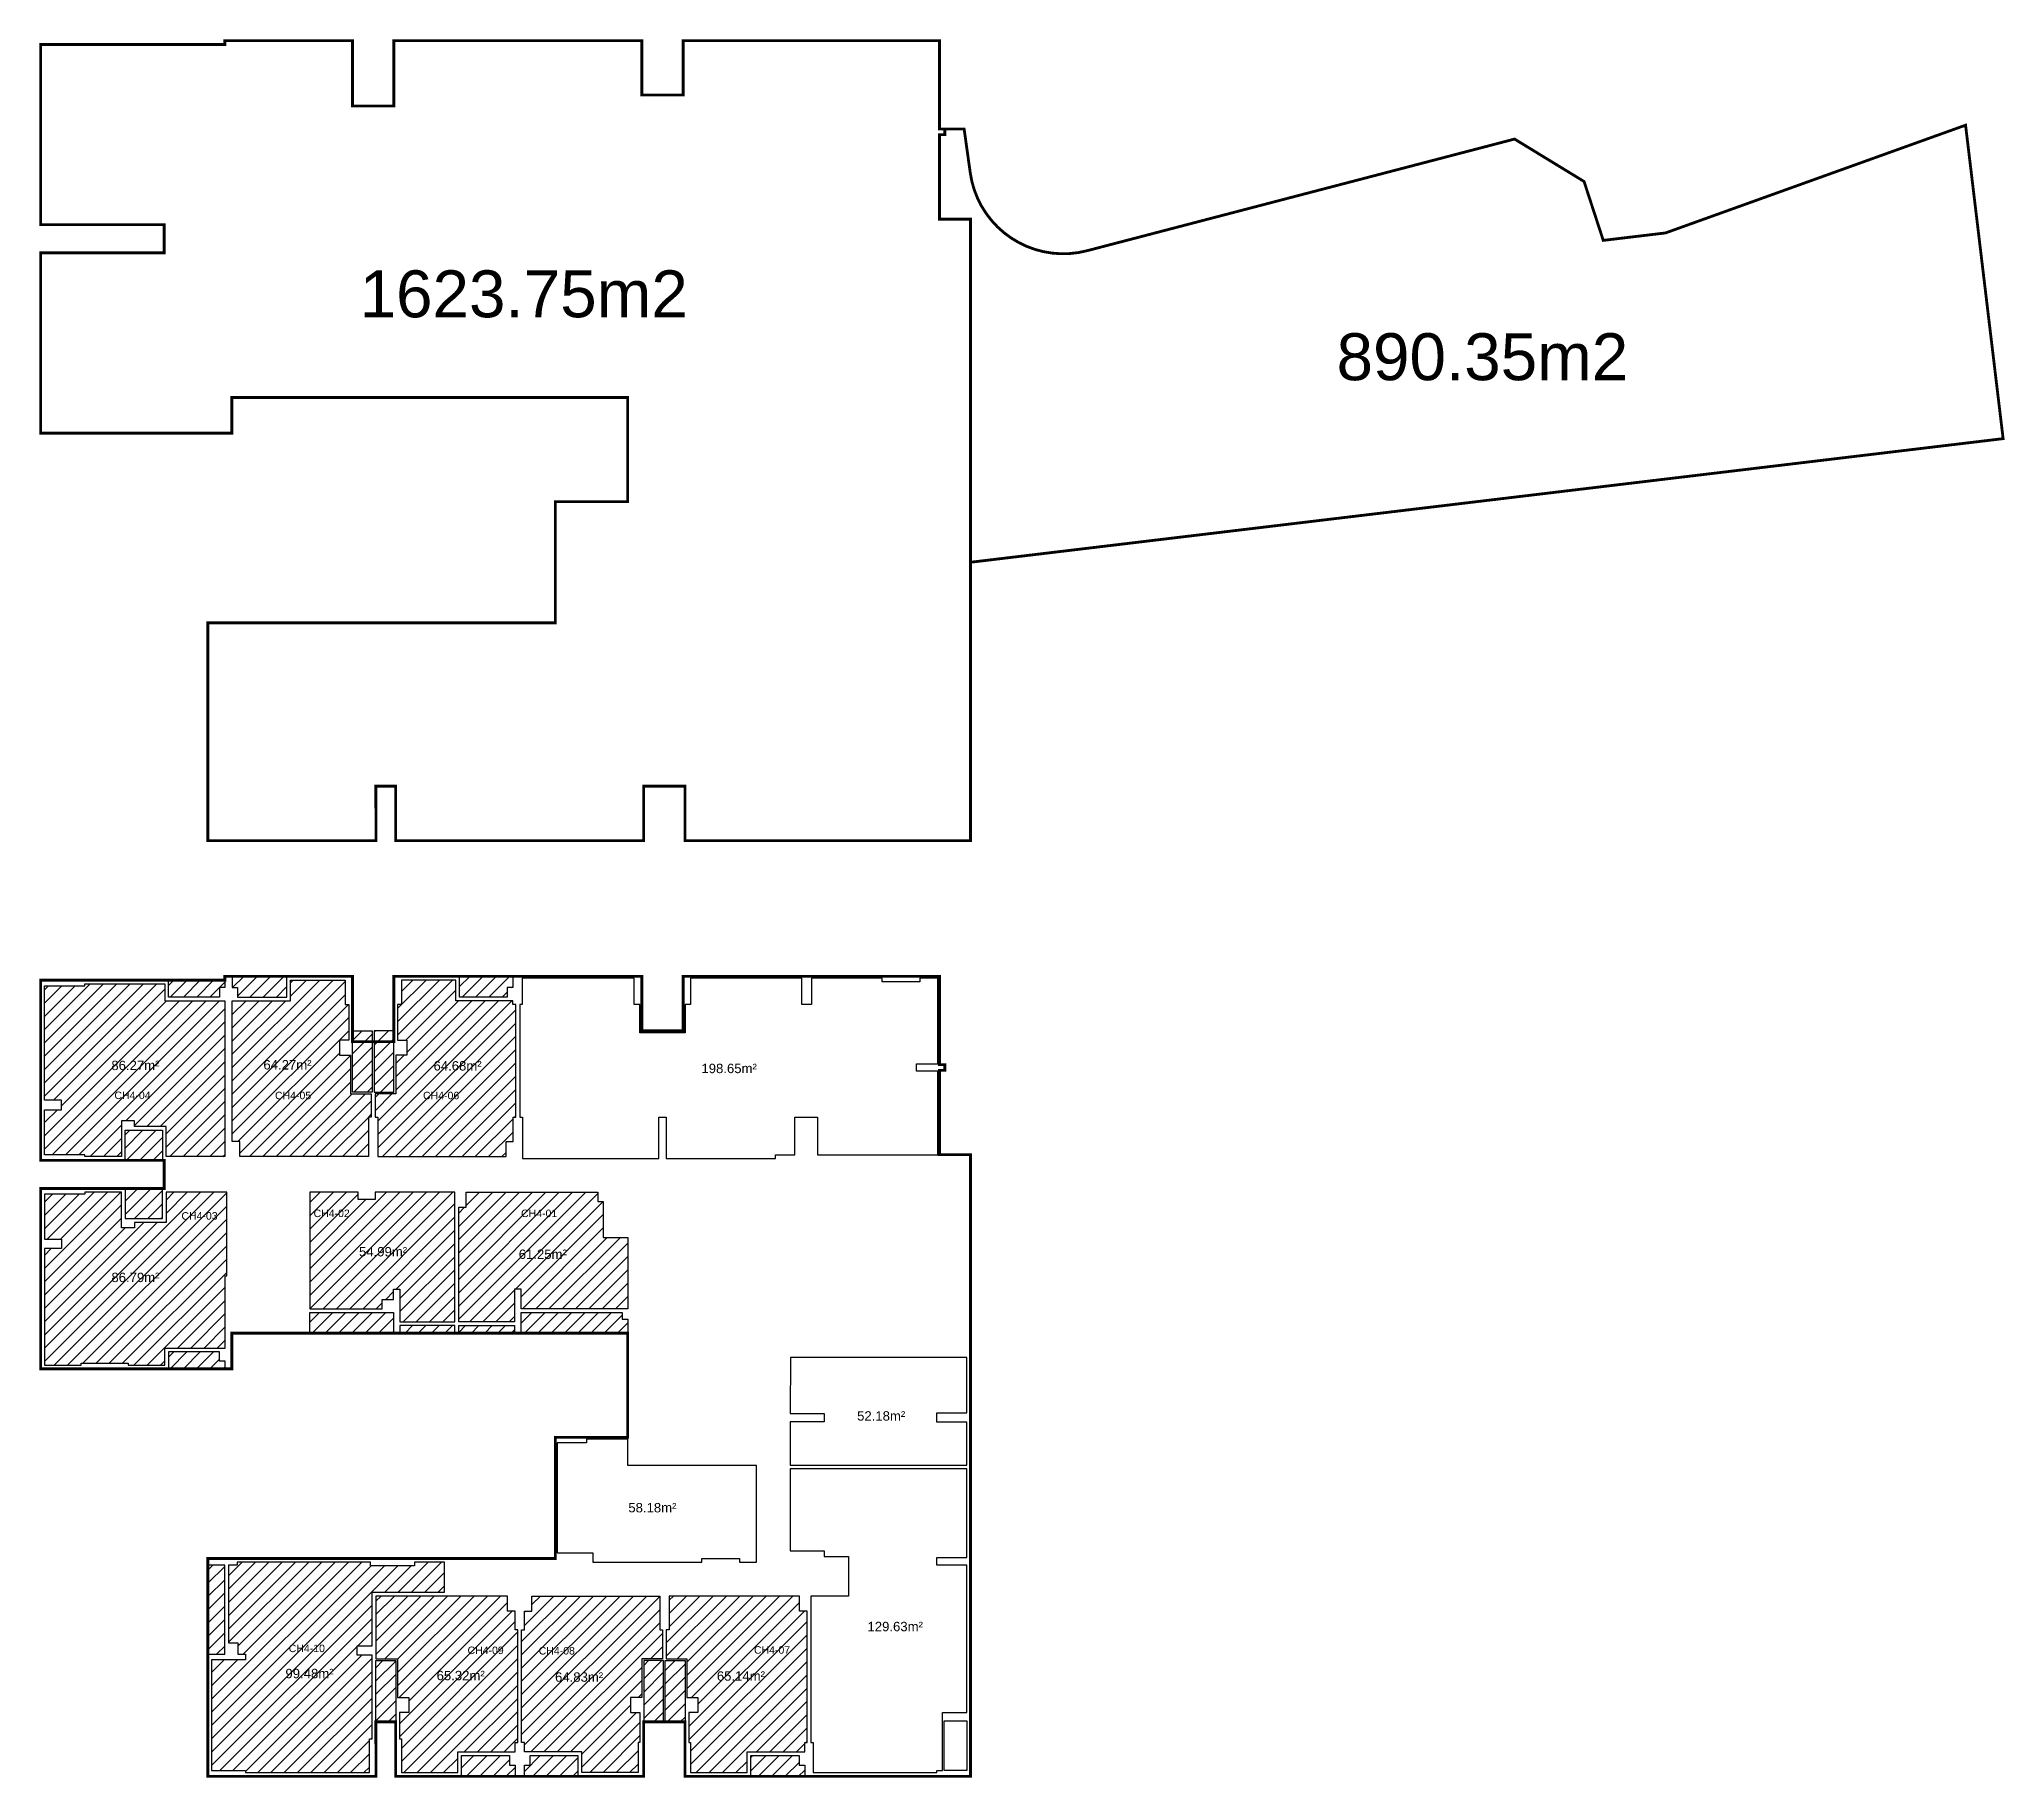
# Model space of a CAD drawing. Header units: millimetres. Extents: x -1033108 to 51274, y -86347 to 92949.
# Drawn here: x -319305 to -214677, y -33 to 92544 of the extents above; entities that cross this region are included whole.
import ezdxf
from ezdxf.enums import TextEntityAlignment as Align

# ---------------------------------------------------------------- set-up
doc = ezdxf.new("R2010")
doc.units = ezdxf.units.MM
doc.header["$MEASUREMENT"] = 0
doc.linetypes.add('Hidden 1_8_', pattern=[4.7625, 3.175, -1.5875])
doc.layers.add('CHU', color=181, linetype='Continuous', lineweight=5)
doc.layers.add('DT 1', color=230, linetype='Continuous')
doc.layers.add('DT CH', color=5, linetype='Continuous')
doc.styles.add('Arial_5', font='arial_0.ttf', dxfattribs={"height": 400})
doc.styles.get("Standard").update_dxf_attribs({"font": 'arial_0.ttf'})
pattern_1 = [(45, (-628652.24, -65464.6), (-353.5534, 353.5534), [])]

msp = doc.modelspace()

# ---------------------------------------------------------------- texts
at = {"layer": 'CHU', "color": 7, "char_height": 400, "attachment_point": 3, "line_spacing_factor": 0.936439, "style": 'Arial_5'}
for s, insert, width in [('\\pt2540,5080,7620,10160,12700,15240,17780,20320,22860,25400,27940,30480,33020,35560,38100,40640,43180,45720,48260,50800,53340,55880,58420,60960,63500,66040,68580,71120,73660,76200,78740,81280;CH4-04', (-313381, 36506), 1977.58), ('\\pt2540,5080,7620,10160,12700,15240,17780,20320,22860,25400,27940,30480,33020,35560,38100,40640,43180,45720,48260,50800,53340,55880,58420,60960,63500,66040,68580,71120,73660,76200,78740,81280;CH4-05', (-304832, 36497), 1977.58), ('\\pt2540,5080,7620,10160,12700,15240,17780,20320,22860,25400,27940,30480,33020,35560,38100,40640,43180,45720,48260,50800,53340,55880,58420,60960,63500,66040,68580,71120,73660,76200,78740,81280;CH4-06', (-296951, 36497), 1977.58), ('\\pt2540,5080,7620,10160,12700,15240,17780,20320,22860,25400,27940,30480,33020,35560,38100,40640,43180,45720,48260,50800,53340,55880,58420,60960,63500,66040,68580,71120,73660,76200,78740,81280;CH4-03', (-309813, 30086), 1977.58), ('\\pt2540,5080,7620,10160,12700,15240,17780,20320,22860,25400,27940,30480,33020,35560,38100,40640,43180,45720,48260,50800,53340,55880,58420,60960,63500,66040,68580,71120,73660,76200,78740,81280;CH4-02', (-302778, 30222), 1952.58), ('\\pt2540,5080,7620,10160,12700,15240,17780,20320,22860,25400,27940,30480,33020,35560,38100,40640,43180,45720,48260,50800,53340,55880,58420,60960,63500,66040,68580,71120,73660,76200,78740,81280;CH4-01', (-291734, 30222), 1977.58), ('\\pt2540,5080,7620,10160,12700,15240,17780,20320,22860,25400,27940,30480,33020,35560,38100,40640,43180,45720,48260,50800,53340,55880,58420,60960,63500,66040,68580,71120,73660,76200,78740,81280;CH4-10', (-304100, 7055), 1977.58), ('\\pt2540,5080,7620,10160,12700,15240,17780,20320,22860,25400,27940,30480,33020,35560,38100,40640,43180,45720,48260,50800,53340,55880,58420,60960,63500,66040,68580,71120,73660,76200,78740,81280;CH4-09', (-294582, 6950), 1977.58), ('\\pt2540,5080,7620,10160,12700,15240,17780,20320,22860,25400,27940,30480,33020,35560,38100,40640,43180,45720,48260,50800,53340,55880,58420,60960,63500,66040,68580,71120,73660,76200,78740,81280;CH4-08', (-290794, 6927), 1977.58), ('\\pt2540,5080,7620,10160,12700,15240,17780,20320,22860,25400,27940,30480,33020,35560,38100,40640,43180,45720,48260,50800,53340,55880,58420,60960,63500,66040,68580,71120,73660,76200,78740,81280;CH4-07', (-279335, 6970), 1977.58)]:
    msp.add_mtext(s, dxfattribs=dict(at, insert=insert, width=width))
at = {"layer": 'DT 1'}
for s, height, p in [('1623.75m2', 2500, (-293519, 78989)), ('890.35m2', 2500, (-242481, 75640)), ('86.27m²', 500, (-314188, 37901)), (' 64.27m²', 500, (-306190, 37931)), ('64.68m²', 500, (-297038, 37878)), ('198.65m²', 500, (-282581, 37739)), ('54.99m²', 500, (-301005, 27979)), ('61.25m²', 500, (-292501, 27844)), ('86.79m²', 500, (-314186, 26611)), ('52.18m²', 500, (-274488, 19233)), ('58.18m²', 500, (-286667, 14347)), ('129.63m²', 500, (-273741, 8018)), ('99.48m²', 500, (-304921, 5515)), ('65.32m²', 500, (-296873, 5408)), ('64.83m²', 500, (-290569, 5327)), ('65.14m²', 500, (-281954, 5382))]:
    msp.add_text(s, height=height, dxfattribs=at).set_placement(p, align=Align.MIDDLE_CENTER)

# ---------------------------------------------------------------- hatches: boundary and pattern name
at = {"layer": 'DT CH'}
h = msp.add_hatch(dxfattribs=at)
h.set_pattern_fill('AL_TUONG', color=256, scale=5)
h.set_pattern_definition(pattern_1)
h.paths.add_polyline_path([(-312755, 34442), (-314730, 34442), (-314730, 32842), (-312755, 32842)])
h.paths.add_polyline_path([(-309430, 41342), (-312630, 41342), (-312630, 42242), (-316880, 42242), (-316880, 42142), (-319030, 42142), (-319030, 36042), (-318130, 36042), (-318130, 35542), (-319030, 35542), (-319030, 33142), (-316880, 33142), (-316880, 33042), (-314930, 33042), (-314930, 34942), (-314230, 34942), (-314230, 34642), (-312555, 34642), (-312555, 33042), (-309430, 33042)])
h.paths.add_polyline_path([(-309705, 42042), (-309430, 42042), (-309430, 42442), (-312430, 42442), (-312430, 41542), (-309705, 41542)])
h = msp.add_hatch(dxfattribs=at)
h.set_pattern_fill('AL_TUONG', color=256, scale=5)
h.set_pattern_definition(pattern_1)
h.paths.add_polyline_path([(-306130, 42642), (-309030, 42642), (-309030, 42042), (-308755, 42042), (-308755, 41542), (-306130, 41542)])
h.paths.add_polyline_path([(-301585, 39742), (-302635, 39742), (-302630, 36482), (-301580, 36482)])
h.paths.add_polyline_path([(-302730, 38442), (-303320, 38442), (-303320, 39242), (-302830, 39242), (-302830, 41142), (-303030, 41142), (-303030, 42442), (-305930, 42442), (-305930, 41342), (-309030, 41342), (-309030, 33842), (-308630, 33842), (-308630, 33042), (-301780, 33042), (-301780, 35142), (-301630, 35142), (-301630, 36382), (-302730, 36382)])
h = msp.add_hatch(dxfattribs=at)
h.set_pattern_fill('AL_TUONG', color=256, scale=5)
h.set_pattern_definition(pattern_1)
h.paths.add_polyline_path([(-300430, 39742), (-301480, 39742), (-301480, 36482), (-300430, 36482)])
h.paths.add_polyline_path([(-293930, 41142), (-294105, 41142), (-294105, 41342), (-297130, 41342), (-297130, 42442), (-300030, 42442), (-300030, 41142), (-300230, 41142), (-300230, 39242), (-299740, 39242), (-299740, 38442), (-300330, 38442), (-300330, 36382), (-301430, 36382), (-301430, 35142), (-301280, 35142), (-301280, 33042), (-294455, 33042), (-294455, 33842), (-294080, 33842), (-294080, 35142), (-293930, 35142)])
h.paths.add_polyline_path([(-294405, 42042), (-294105, 42042), (-294105, 42642), (-296930, 42642), (-296930, 41542), (-294405, 41542)])
h = msp.add_hatch(dxfattribs=at)
h.set_pattern_fill('AL_TUONG', color=256, scale=5)
h.set_pattern_definition(pattern_1)
h.paths.add_polyline_path([(-309705, 22642), (-312430, 22642), (-312430, 21742), (-309405, 21742), (-309405, 22142), (-309705, 22142)])
h.paths.add_polyline_path([(-309405, 26692), (-309330, 26692), (-309330, 31142), (-312555, 31142), (-312555, 29542), (-314230, 29542), (-314230, 29242), (-314930, 29242), (-314930, 31142), (-316880, 31142), (-316880, 31042), (-319030, 31042), (-319030, 28642), (-318130, 28642), (-318130, 28142), (-319030, 28142), (-319030, 21942), (-317080, 21942), (-317080, 22042), (-314580, 22042), (-314580, 21942), (-312630, 21942), (-312630, 22842), (-309405, 22842)])
h.paths.add_polyline_path([(-312755, 31342), (-314730, 31342), (-314730, 29742), (-312755, 29742)])
h = msp.add_hatch(dxfattribs=at)
h.set_pattern_fill('AL_TUONG', color=256, scale=5)
h.set_pattern_definition(pattern_1)
h.paths.add_polyline_path([(-297180, 24042), (-300105, 24042), (-300105, 23642), (-297180, 23642)])
h.paths.add_polyline_path([(-297180, 31142), (-301430, 31142), (-301430, 30752), (-302330, 30752), (-302330, 31142), (-304905, 31142), (-304905, 24942), (-301055, 24942), (-301055, 25442), (-300455, 25442), (-300455, 25992), (-300105, 25992), (-300105, 24242), (-297180, 24242)])
h.paths.add_polyline_path([(-300455, 24742), (-304905, 24742), (-304905, 23642), (-300455, 23642)])
h = msp.add_hatch(dxfattribs=at)
h.set_pattern_fill('AL_TUONG', color=256, scale=5)
h.set_pattern_definition(pattern_1)
h.paths.add_polyline_path([(-287980, 28742), (-289280, 28742), (-289280, 30652), (-289580, 30652), (-289580, 31142), (-296580, 31142), (-296580, 30342), (-296980, 30342), (-296980, 24242), (-294005, 24242), (-294005, 25992), (-293655, 25992), (-293655, 24942), (-287980, 24942)])
h.paths.add_polyline_path([(-287980, 24392), (-288280, 24392), (-288280, 24742), (-293655, 24742), (-293655, 23642), (-287980, 23642)])
h.paths.add_polyline_path([(-294005, 24042), (-296980, 24042), (-296980, 23642), (-294005, 23642)])
h = msp.add_hatch(dxfattribs=at)
h.set_pattern_fill('AL_TUONG', color=256, scale=5)
h.set_pattern_definition(pattern_1)
h.paths.add_polyline_path([(-301590, 6492), (-302390, 6492), (-302390, 6992), (-301590, 6992), (-301590, 9842), (-297730, 9842), (-297730, 11442), (-299330, 11442), (-299330, 11242), (-301680, 11242), (-301680, 11442), (-308780, 11442), (-308780, 11292), (-309230, 11292), (-309230, 7142), (-308730, 7142), (-308730, 6542), (-308330, 6542), (-308330, 6242), (-310130, 6242), (-310130, 342), (-308330, 342), (-308330, 242), (-301730, 242), (-301730, 2042), (-301590, 2042)])
h.paths.add_polyline_path([(-309430, 11292), (-310330, 11292), (-310330, 6542), (-309430, 6542)])
h = msp.add_hatch(dxfattribs=at)
h.set_pattern_fill('AL_TUONG', color=256, scale=5)
h.set_pattern_definition(pattern_1)
h.paths.add_polyline_path([(-293980, 642), (-294280, 642), (-294280, 1142), (-296830, 1142), (-296830, 42), (-293980, 42)])
h.paths.add_polyline_path([(-293830, 7842), (-293980, 7842), (-293980, 8842), (-294380, 8842), (-294380, 9642), (-301390, 9642), (-301390, 6302), (-300230, 6302), (-300230, 4242), (-299640, 4242), (-299640, 3442), (-300130, 3442), (-300130, 2042), (-300030, 2042), (-300030, 242), (-297030, 242), (-297030, 1342), (-293980, 1342), (-293980, 1842), (-293830, 1842)])
h.paths.add_polyline_path([(-300330, 6202), (-301390, 6202), (-301390, 2942), (-300330, 2942)], flags=17)
h = msp.add_hatch(dxfattribs=at)
h.set_pattern_fill('AL_TUONG', color=256, scale=5)
h.set_pattern_definition(pattern_1)
h.paths.add_polyline_path([(-286080, 6202), (-287130, 6202), (-287130, 2942), (-286080, 2942)])
h.paths.add_polyline_path([(-287230, 6302), (-286130, 6302), (-286130, 7842), (-286280, 7842), (-286280, 9642), (-293080, 9642), (-293080, 8842), (-293480, 8842), (-293480, 7842), (-293630, 7842), (-293630, 1842), (-293480, 1842), (-293480, 1342), (-290430, 1342), (-290430, 242), (-287430, 242), (-287430, 1842), (-287330, 1842), (-287330, 3442), (-287830, 3442), (-287830, 4242), (-287230, 4242)])
h.paths.add_polyline_path([(-290630, 1142), (-293180, 1142), (-293180, 642), (-293480, 642), (-293480, 42), (-290630, 42)])
h = msp.add_hatch(dxfattribs=at)
h.set_pattern_fill('AL_TUONG', color=256, scale=5)
h.set_pattern_definition(pattern_1)
h.paths.add_polyline_path([(-278855, 1142), (-281430, 1142), (-281430, 42), (-278555, 42), (-278555, 642), (-278855, 642)])
h.paths.add_polyline_path([(-278430, 8842), (-278830, 8842), (-278830, 9642), (-285780, 9642), (-285780, 7842), (-285930, 7842), (-285930, 6302), (-284830, 6302), (-284830, 4242), (-284240, 4242), (-284240, 3442), (-284730, 3442), (-284730, 1842), (-284630, 1842), (-284630, 242), (-281630, 242), (-281630, 1342), (-278555, 1342), (-278555, 1842), (-278430, 1842)])
h.paths.add_polyline_path([(-284930, 6202), (-285980, 6202), (-285980, 2942), (-284930, 2942)])

# ---------------------------------------------------------------- linework, layer by layer
at = {"layer": 'DT 1', "linetype": 'Hidden 1_8_', "ltscale": 150, "const_width": 150}
for points in [[(-302630, 92469), (-302630, 88989), (-300430, 88989), (-300430, 92469), (-287230, 92469), (-287230, 89575), (-285030, 89575), (-285030, 92469), (-271380, 92469), (-271380, 87769), (-271100, 87769), (-271100, 87469), (-271380, 87469), (-271380, 82969), (-269730, 82969), (-269730, 49869), (-284930, 49869), (-284930, 52769), (-287130, 52769), (-287130, 49869), (-300330, 49869), (-300330, 52769), (-301390, 52769), (-301380, 49869), (-310330, 49869), (-310330, 61469), (-291830, 61469), (-291830, 67919), (-287980, 67919), (-287980, 73469), (-309055, 73469), (-309055, 71569), (-319230, 71569), (-319230, 81169), (-312655, 81169), (-312655, 82669), (-319230, 82669), (-319230, 92269), (-309430, 92269), (-309430, 92469), (-302630, 92469)], [(-302630, 42642), (-302630, 39162), (-300430, 39162), (-300430, 42642), (-287230, 42642), (-287230, 39748), (-285030, 39748), (-285030, 42642), (-271380, 42642), (-271380, 37942), (-271100, 37942), (-271100, 37642), (-271380, 37642), (-271380, 33142), (-269730, 33142), (-269730, 42), (-284930, 42), (-284930, 2942), (-287130, 2942), (-287130, 42), (-300330, 42), (-300330, 2942), (-301390, 2942), (-301380, 42), (-310330, 42), (-310330, 11642), (-291830, 11642), (-291830, 18092), (-287980, 18092), (-287980, 23642), (-309055, 23642), (-309055, 21742), (-319230, 21742), (-319230, 31342), (-312655, 31342), (-312655, 32842), (-319230, 32842), (-319230, 42442), (-309430, 42442), (-309430, 42642), (-302630, 42642)]]:
    msp.add_lwpolyline(points, dxfattribs=at)
msp.add_lwpolyline([(-271100, 87769), (-270072, 87769), (-269745, 85429, 0.4487674), (-263529, 81284), (-240769, 87231), (-237070, 84971), (-236048, 81835), (-232732, 82232), (-216760, 87971), (-214761, 71277), (-269730, 64694), (-269730, 82969), (-271380, 82969), (-271380, 87469), (-271100, 87469), (-271100, 87769)], format="xyb", dxfattribs=at)
at = {"layer": 'DT 1'}
for points in [[(-272600, 37992), (-271480, 37992), (-271480, 42542), (-272430, 42542), (-272430, 42342), (-274430, 42342), (-274430, 42542), (-278205, 42542), (-278205, 41142), (-278705, 41142), (-278705, 42542), (-284630, 42542), (-284630, 41142), (-284930, 41142), (-284930, 39636), (-287330, 39636), (-287330, 41142), (-287630, 41142), (-287630, 42542), (-293605, 42542), (-293605, 41142), (-293730, 41142), (-293730, 35142), (-293580, 35142), (-293580, 32948), (-286330, 32948), (-286330, 35142), (-285930, 35142), (-285930, 32948), (-280120, 32948), (-280120, 33142), (-279080, 33142), (-279080, 35142), (-277880, 35142), (-277880, 33142), (-271480, 33142), (-271480, 37592), (-272600, 37592)], [(-272600, 37992), (-271480, 37992), (-271480, 42542), (-272430, 42542), (-272430, 42342), (-274430, 42342), (-274430, 42542), (-278205, 42542), (-278205, 41142), (-278705, 41142), (-278705, 42542), (-284630, 42542), (-284630, 41142), (-284930, 41142), (-284930, 39636), (-287330, 39636), (-287330, 41142), (-287630, 41142), (-287630, 42542), (-293605, 42542), (-293605, 41142), (-293730, 41142), (-293730, 35142), (-293580, 35142), (-293580, 32948), (-286330, 32948), (-286330, 35142), (-285930, 35142), (-285930, 32948), (-280120, 32948), (-280120, 33142), (-279080, 33142), (-279080, 35142), (-277880, 35142), (-277880, 33142), (-271480, 33142), (-271480, 37592), (-272600, 37592)], [(-269930, 22342), (-279319, 22342), (-279330, 19367), (-277530, 19367), (-277530, 18917), (-279330, 18917), (-279330, 16618), (-269930, 16618), (-269930, 18892), (-271530, 18892), (-271530, 19392), (-269930, 19392)], [(-271530, 19392), (-269930, 19392), (-269930, 22342), (-279319, 22342), (-279330, 19367), (-277530, 19367), (-277530, 18917), (-279330, 18917), (-279330, 16618), (-269930, 16618), (-269930, 18892), (-271530, 18892)], [(-281130, 16592), (-287980, 16592), (-287980, 17992), (-290180, 17992), (-290180, 17792), (-291730, 17792), (-291730, 11942), (-289830, 11942), (-289830, 11442), (-284030, 11442), (-284030, 11642), (-282030, 11642), (-282030, 11442), (-281130, 11442)], [(-281130, 16592), (-287980, 16592), (-287980, 17992), (-290180, 17992), (-290180, 17792), (-291730, 17792), (-291730, 11942), (-289830, 11942), (-289830, 11442), (-284030, 11442), (-284030, 11642), (-282030, 11642), (-282030, 11442), (-281130, 11442)], [(-269930, 11292), (-271530, 11292), (-271530, 11692), (-269930, 11692), (-269930, 16418), (-279330, 16418), (-279330, 12042), (-277530, 12042), (-277530, 11742), (-276230, 11742), (-276230, 9642), (-278230, 9642), (-278230, 1842), (-278105, 1842), (-278105, 242), (-271530, 242), (-271530, 342), (-271230, 342), (-271230, 3442), (-269930, 3442)], [(-269930, 11292), (-271530, 11292), (-271530, 11692), (-269930, 11692), (-269930, 16418), (-279330, 16418), (-279330, 12042), (-277530, 12042), (-277530, 11742), (-276230, 11742), (-276230, 9642), (-278230, 9642), (-278230, 1842), (-278105, 1842), (-278105, 242), (-271530, 242), (-271530, 342), (-271230, 342), (-271230, 3442), (-269930, 3442)], [(-271130, 2992), (-269930, 2992), (-269930, 342), (-271130, 342)]]:
    msp.add_lwpolyline(points, close=True, dxfattribs=at)
at = {"layer": 'DT CH'}
for points in [[(-314930, 34942), (-314930, 33042), (-316880, 33042), (-316880, 33142), (-319030, 33142), (-319030, 35542), (-318130, 35542), (-318130, 36042), (-319030, 36042), (-319030, 42142), (-316880, 42142), (-316880, 42242), (-312630, 42242), (-312630, 41342), (-309430, 41342), (-309430, 33042), (-312555, 33042), (-312555, 34642), (-314230, 34642), (-314230, 34942)], [(-309030, 42642), (-309030, 42042), (-308755, 42042), (-308755, 41542), (-306130, 41542), (-306130, 42642)], [(-309030, 41342), (-305930, 41342), (-305930, 42442), (-303030, 42442), (-303030, 41142), (-302830, 41142), (-302830, 39242), (-303320, 39242), (-303320, 38442), (-302730, 38442), (-302730, 36382), (-301630, 36382), (-301630, 35142), (-301780, 35142), (-301780, 33042), (-308630, 33042), (-308630, 33842), (-309030, 33842), (-309030, 33842), (-309030, 33842)], [(-294105, 41342), (-297130, 41342), (-297130, 42442), (-300030, 42442), (-300030, 41142), (-300230, 41142), (-300230, 39242), (-299740, 39242), (-299740, 38442), (-300330, 38442), (-300330, 36382), (-301430, 36382), (-301430, 35142), (-301280, 35142), (-301280, 33042), (-294455, 33042), (-294455, 33842), (-294080, 33842), (-294080, 35142), (-293930, 35142), (-293930, 41142), (-294105, 41142)], [(-294105, 42642), (-294105, 42042), (-294405, 42042), (-294405, 41542), (-296930, 41542), (-296930, 42642)], [(-302635, 39742), (-301585, 39742), (-301580, 36482), (-302630, 36482)], [(-300430, 39742), (-301480, 39742), (-301480, 36482), (-300430, 36482)], [(-314730, 34442), (-312755, 34442), (-312755, 32842), (-314730, 32842)], [(-312630, 22842), (-309405, 22842), (-309405, 26692), (-309330, 26692), (-309330, 31142), (-312555, 31142), (-312555, 29542), (-314230, 29542), (-314230, 29242), (-314930, 29242), (-314930, 31142), (-316880, 31142), (-316880, 31042), (-319030, 31042), (-319030, 28642), (-318130, 28642), (-318130, 28142), (-319030, 28142), (-319030, 21942), (-317080, 21942), (-317080, 22042), (-314580, 22042), (-314580, 21942), (-312630, 21942)], [(-314730, 29742), (-312755, 29742), (-312755, 31342), (-314730, 31342)], [(-297180, 24242), (-297180, 31142), (-301430, 31142), (-301430, 30752), (-302330, 30752), (-302330, 31142), (-304905, 31142), (-304905, 24942), (-301055, 24942), (-301055, 25442), (-300455, 25442), (-300455, 25992), (-300105, 25992), (-300105, 24242)], [(-296980, 24242), (-296980, 30342), (-296580, 30342), (-296580, 31142), (-289580, 31142), (-289580, 30652), (-289280, 30652), (-289280, 28742), (-287980, 28742), (-287980, 24942), (-293655, 24942), (-293655, 25992), (-294005, 25992), (-294005, 24242)], [(-304905, 24742), (-300455, 24742), (-300455, 23642), (-304905, 23642)], [(-293655, 24742), (-288280, 24742), (-288280, 24392), (-287980, 24392), (-287980, 23642), (-293655, 23642)], [(-297180, 24042), (-300105, 24042), (-300105, 23642), (-297180, 23642)], [(-296980, 24042), (-294005, 24042), (-294005, 23642), (-296980, 23642)], [(-309430, 11292), (-310330, 11292), (-310330, 6542), (-309430, 6542)], [(-297730, 11442), (-299330, 11442), (-299330, 11242), (-301680, 11242), (-301680, 11442), (-308780, 11442), (-308780, 11292), (-309230, 11292), (-309230, 7142), (-308730, 7142), (-308730, 6542), (-308330, 6542), (-308330, 6242), (-310130, 6242), (-310130, 342), (-308330, 342), (-308330, 242), (-301730, 242), (-301730, 2042), (-301590, 2042), (-301590, 6492), (-302390, 6492), (-302390, 6992), (-301590, 6992), (-301590, 9842), (-297730, 9842)], [(-294380, 9642), (-301390, 9642), (-301390, 6302), (-300230, 6302), (-300230, 4242), (-299640, 4242), (-299640, 3442), (-300130, 3442), (-300130, 2042), (-300030, 2042), (-300030, 242), (-297030, 242), (-297030, 1342), (-293980, 1342), (-293980, 1842), (-293830, 1842), (-293830, 7842), (-293980, 7842), (-293980, 8842), (-294380, 8842)], [(-293080, 9642), (-286280, 9642), (-286280, 7842), (-286130, 7842), (-286130, 6302), (-287230, 6302), (-287230, 4242), (-287830, 4242), (-287830, 3442), (-287330, 3442), (-287330, 1842), (-287430, 1842), (-287430, 242), (-290430, 242), (-290430, 1342), (-293480, 1342), (-293480, 1842), (-293630, 1842), (-293630, 7842), (-293480, 7842), (-293480, 8842), (-293080, 8842)], [(-278830, 9642), (-285780, 9642), (-285780, 7842), (-285930, 7842), (-285930, 6302), (-284830, 6302), (-284830, 4242), (-284240, 4242), (-284240, 3442), (-284730, 3442), (-284730, 1842), (-284630, 1842), (-284630, 242), (-281630, 242), (-281630, 1342), (-278555, 1342), (-278555, 1842), (-278430, 1842), (-278430, 8842), (-278830, 8842)], [(-301390, 6202), (-300330, 6202), (-300330, 2942), (-301390, 2942)], [(-287130, 2942), (-286080, 2942), (-286080, 6202), (-287130, 6202)], [(-285980, 6202), (-284930, 6202), (-284930, 2942), (-285980, 2942)], [(-296830, 1142), (-294280, 1142), (-294280, 642), (-293980, 642), (-293980, 42), (-296830, 42)], [(-293180, 1142), (-290630, 1142), (-290630, 42), (-293480, 42), (-293480, 642), (-293180, 642)], [(-281430, 1142), (-278855, 1142), (-278855, 642), (-278555, 642), (-278555, 42), (-281430, 42)]]:
    msp.add_lwpolyline(points, close=True, dxfattribs=at)
at = {"layer": 'DT CH', "color": 5}
for points in [[(-312430, 41542), (-312430, 42442), (-309430, 42442), (-309430, 42042), (-309705, 42042), (-309705, 41542)], [(-312430, 22642), (-312430, 21742), (-309405, 21742), (-309405, 22142), (-309705, 22142), (-309705, 22642)]]:
    msp.add_lwpolyline(points, close=True, dxfattribs=at)

msp.set_redraw_order([(e.dxf.handle, doc.entitydb.next_handle()) for e in msp.query("TEXT MTEXT ATTDEF DIMENSION ARC_DIMENSION")])  # texts and dimensions are drawn at this point

doc.saveas('drawing.dxf')
